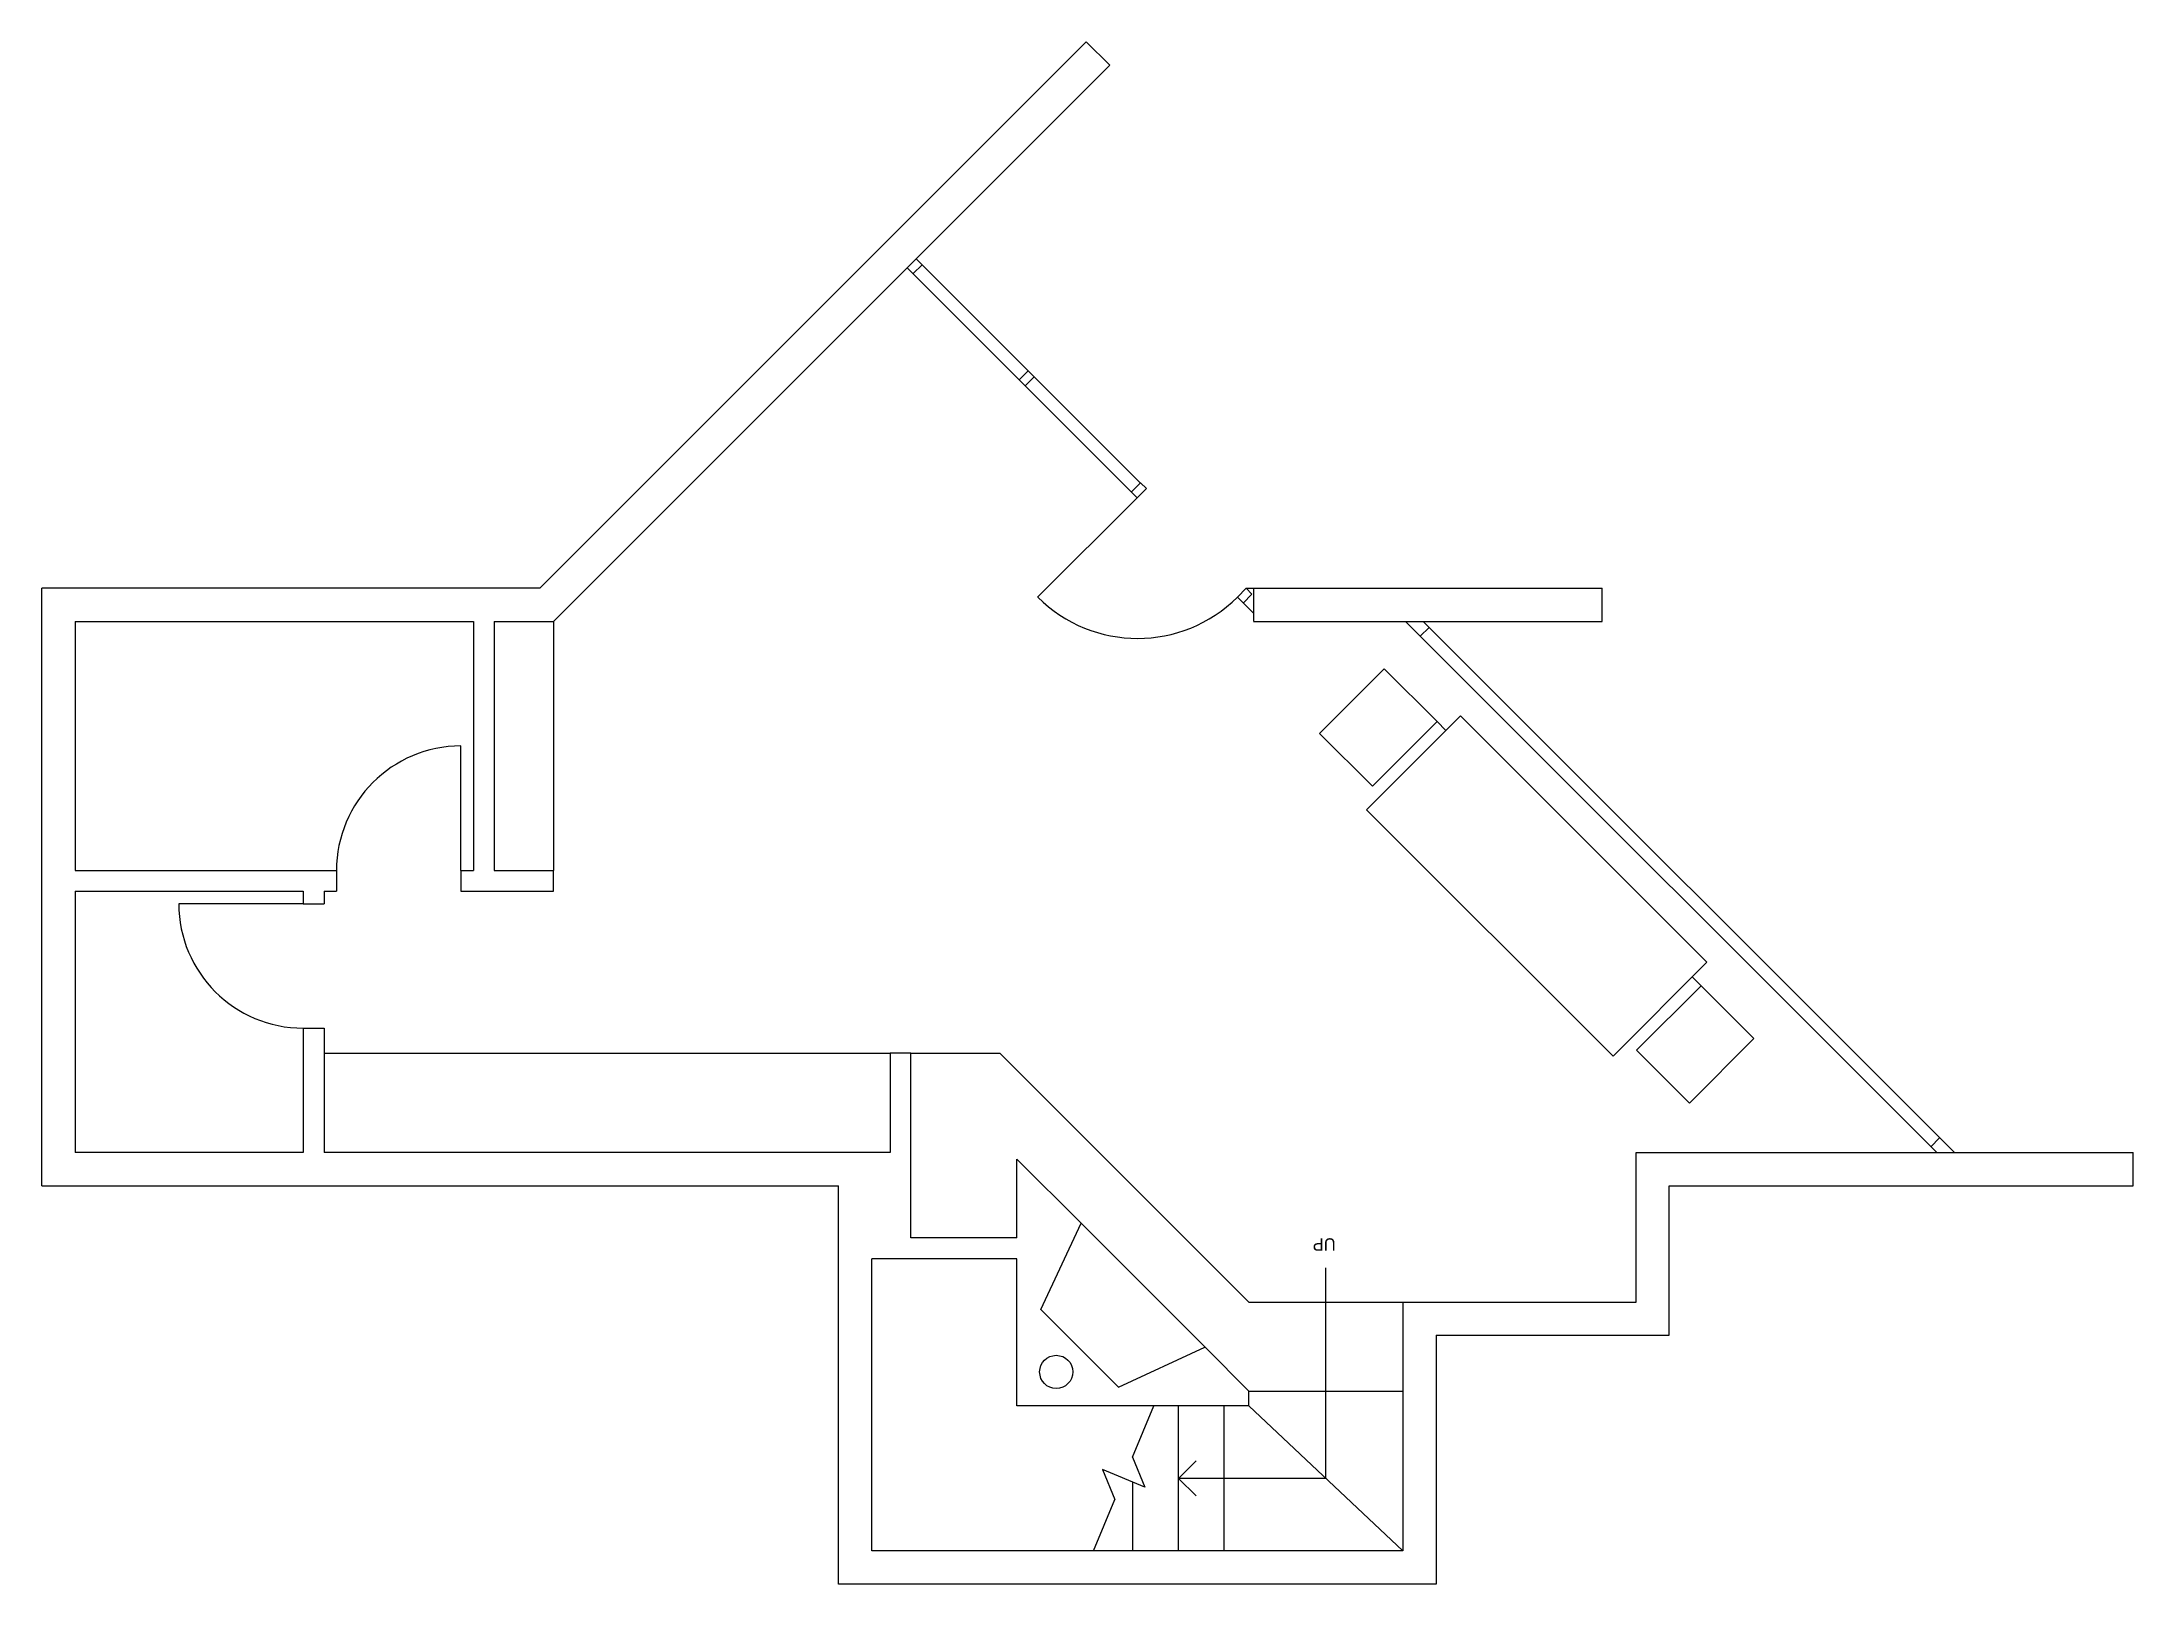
# Model space of a CAD drawing. Header units: inches. Extents: x -13164 to 6484, y 141 to 5293.
# Drawn here: x -8298 to -7794, y 1508 to 1879 of the extents above; entities that cross this region are included whole.
import ezdxf

# ---------------------------------------------------------------- set-up
doc = ezdxf.new("R2010")
doc.units = ezdxf.units.IN
doc.header["$LTSCALE"] = 0.2
doc.header["$MEASUREMENT"] = 0
for name, color, linetype in [('A-doors', 254, 'Continuous'), ('A-furniture', 33, 'Continuous'), ('A-glazing', 252, 'Continuous'), ('A-millwork', 252, 'Continuous'), ('A-stairs', 252, 'Continuous'), ('A-text', 254, 'Continuous'), ('A-walls', 7, 'Continuous')]:
    doc.layers.add(name, color=color, linetype=linetype)

msp = doc.modelspace()

# ---------------------------------------------------------------- texts
at = {"layer": 'A-text'}
msp.add_text('UP', height=3, rotation=180, dxfattribs=at).set_placement((-7985.83, 1591.03))

# ---------------------------------------------------------------- linework, layer by layer
at = {"layer": 'A-doors'}
for p, q in [((-8033.63, 1769.55), (-8057.68, 1745.51)), ((-8196.66, 1679.67), (-8196.66, 1709.67)), ((-8234.66, 1671.67), (-8264.66, 1671.67))]:
    msp.add_line(p, q, dxfattribs=at)
for centre, radius, start, end in [((-8033.59, 1769.59), 34, 225, 315), ((-8196.66, 1679.67), 30, 90, 180), ((-8234.66, 1671.67), 30, 180, 270)]:
    msp.add_arc(centre, radius, start, end, dxfattribs=at)
at = {"layer": 'A-furniture'}
msp.add_lwpolyline([(-7974.16, 1728.26), (-7989.72, 1712.71), (-7976.99, 1699.98), (-7961.43, 1715.54), (-7974.16, 1728.26), (-7961.43, 1715.54), (-7959.31, 1713.42), (-7955.78, 1716.95), (-7978.4, 1694.32), (-7919.01, 1634.93), (-7896.38, 1657.55), (-7955.78, 1716.95), (-7896.38, 1657.55), (-7899.92, 1654.02), (-7897.79, 1651.9), (-7913.35, 1636.34), (-7900.62, 1623.61), (-7885.07, 1639.17), (-7897.79, 1651.9)], dxfattribs=at)
at = {"layer": 'A-glazing'}
for p, q in [((-8033.69, 1769.49), (-8089.11, 1824.91)), ((-8089.07, 1824.95), (-8086.94, 1827.07)), ((-8087.65, 1823.54), (-8085.53, 1825.66)), ((-8032.89, 1773.01), (-8086.94, 1827.07)), ((-8085.53, 1825.66), (-8086.94, 1827.07)), ((-8062.11, 1797.91), (-8059.94, 1800.07)), ((-8060.69, 1796.49), (-8058.53, 1798.66)), ((-8035.01, 1771), (-8032.89, 1773.12)), ((-8033.59, 1769.59), (-8031.47, 1771.71)), ((-8031.47, 1771.71), (-8032.89, 1773.12)), ((-8009.55, 1745.55), (-8007.43, 1747.67)), ((-8009.55, 1745.55), (-8005.66, 1741.66)), ((-8008.14, 1744.13), (-8006.02, 1746.25)), ((-8007.43, 1747.67), (-8005.66, 1747.67)), ((-8006.02, 1746.25), (-8007.43, 1747.67)), ((-7969, 1739.67), (-7841, 1611.67)), ((-7964.76, 1739.67), (-7836.76, 1611.67)), ((-7963.35, 1738.25), (-7965.47, 1736.13)), ((-7842.42, 1613.08), (-7840.3, 1615.2))]:
    msp.add_line(p, q, dxfattribs=at)
at = {"layer": 'A-millwork'}
for p, q in [((-8174.35, 1739.67), (-8174.35, 1679.67)), ((-8229.66, 1635.67), (-8093.22, 1635.67))]:
    msp.add_line(p, q, dxfattribs=at)
at = {"layer": 'A-stairs'}
for p, q in [((-8088.22, 1635.67), (-8066.75, 1635.67)), ((-8006.75, 1575.67), (-8066.75, 1635.67)), ((-8006.75, 1575.67), (-7969.66, 1575.67)), ((-8006.75, 1554.2), (-7969.66, 1554.2)), ((-8034.85, 1538.25), (-8029.71, 1550.67)), ((-8023.71, 1515.67), (-8023.71, 1550.67)), ((-8012.71, 1515.67), (-8012.71, 1550.67)), ((-8034.85, 1538.25), (-8031.87, 1531.06)), ((-8042.04, 1535.27), (-8039.06, 1528.09)), ((-8031.87, 1531.06), (-8042.04, 1535.27)), ((-8034.71, 1515.67), (-8034.71, 1532.24)), ((-8044.2, 1515.67), (-8039.06, 1528.09))]:
    msp.add_line(p, q, dxfattribs=at)
at = {"layer": 'A-text'}
for p, q in [((-7988.21, 1533.17), (-7988.21, 1583.91)), ((-7969.66, 1515.67), (-8006.75, 1550.67)), ((-8023.71, 1533.17), (-8019.46, 1537.41)), ((-8023.71, 1533.17), (-8019.46, 1528.93)), ((-7988.21, 1533.17), (-8023.71, 1533.17))]:
    msp.add_line(p, q, dxfattribs=at)
at = {"layer": 'A-walls'}
for p, q in [((-8177.66, 1747.67), (-8045.95, 1879.38)), ((-8045.95, 1879.38), (-8040.3, 1873.72)), ((-8040.3, 1873.72), (-8174.35, 1739.67)), ((-8297.66, 1603.67), (-8297.66, 1747.67)), ((-8177.66, 1747.67), (-8297.66, 1747.67)), ((-8005.66, 1747.67), (-7921.66, 1747.67)), ((-8005.66, 1747.67), (-8005.66, 1739.78)), ((-7921.66, 1739.67), (-7921.66, 1747.67)), ((-8289.66, 1739.67), (-8193.66, 1739.67)), ((-8289.66, 1739.67), (-8289.66, 1679.67)), ((-8193.66, 1739.67), (-8193.66, 1679.67)), ((-8188.66, 1739.67), (-8174.35, 1739.67)), ((-8188.66, 1739.67), (-8188.66, 1679.67)), ((-8005.66, 1739.67), (-7921.66, 1739.67)), ((-8289.66, 1679.67), (-8226.66, 1679.67)), ((-8226.66, 1679.67), (-8226.66, 1674.67)), ((-8196.66, 1679.67), (-8196.66, 1674.67)), ((-8196.66, 1679.67), (-8193.66, 1679.67)), ((-8196.66, 1679.67), (-8193.66, 1679.67)), ((-8188.66, 1679.67), (-8174.35, 1679.67)), ((-8174.35, 1674.67), (-8174.35, 1679.67)), ((-8289.66, 1674.67), (-8289.66, 1611.67)), ((-8289.66, 1674.67), (-8234.66, 1674.67)), ((-8234.66, 1674.67), (-8234.66, 1671.67)), ((-8229.66, 1674.67), (-8229.66, 1671.67)), ((-8229.66, 1674.67), (-8226.66, 1674.67)), ((-8229.66, 1674.67), (-8226.66, 1674.67)), ((-8196.66, 1674.67), (-8174.35, 1674.67)), ((-8234.66, 1671.67), (-8229.66, 1671.67)), ((-8234.66, 1641.67), (-8234.66, 1611.67)), ((-8234.66, 1641.67), (-8229.66, 1641.67)), ((-8229.66, 1641.67), (-8229.66, 1611.67)), ((-8093.22, 1635.67), (-8093.22, 1611.67)), ((-8088.22, 1635.67), (-8093.22, 1635.67)), ((-8088.22, 1591.11), (-8088.22, 1635.67)), ((-8234.66, 1611.67), (-8289.66, 1611.67)), ((-8093.22, 1611.67), (-8229.66, 1611.67)), ((-8062.66, 1610.11), (-8047.19, 1594.64)), ((-8062.66, 1591.11), (-8062.66, 1610.11)), ((-7913.47, 1611.67), (-7793.66, 1611.67)), ((-7913.47, 1575.67), (-7913.47, 1611.67)), ((-7793.66, 1603.67), (-7793.66, 1611.67)), ((-8297.66, 1603.67), (-8105.66, 1603.67)), ((-8105.66, 1507.67), (-8105.66, 1603.67)), ((-7905.47, 1603.67), (-7793.66, 1603.67)), ((-7905.47, 1567.67), (-7905.47, 1603.67)), ((-8056.9, 1573.84), (-8047.19, 1594.64)), ((-8017.22, 1564.67), (-8047.19, 1594.64)), ((-8062.66, 1591.11), (-8088.22, 1591.11)), ((-8097.66, 1515.67), (-8097.66, 1586.11)), ((-8062.66, 1586.11), (-8097.66, 1586.11)), ((-8062.66, 1550.67), (-8062.66, 1586.11)), ((-8056.9, 1573.84), (-8038.16, 1555.11)), ((-7969.66, 1575.67), (-7969.66, 1515.67)), ((-7969.66, 1575.67), (-7913.47, 1575.67)), ((-7961.66, 1567.67), (-7961.66, 1507.67)), ((-7961.66, 1567.67), (-7905.47, 1567.67)), ((-8038.16, 1555.11), (-8017.36, 1564.81)), ((-8017.22, 1564.67), (-8006.75, 1554.2)), ((-8006.75, 1550.67), (-8006.75, 1554.2)), ((-8006.75, 1550.67), (-8062.66, 1550.67)), ((-7969.66, 1515.67), (-8097.66, 1515.67)), ((-7961.66, 1507.67), (-8105.66, 1507.67))]:
    msp.add_line(p, q, dxfattribs=at)
msp.add_circle((-8053.19, 1558.82), 4, dxfattribs=at)

msp.set_redraw_order([(e.dxf.handle, doc.entitydb.next_handle()) for e in msp.query("TEXT MTEXT ATTDEF DIMENSION ARC_DIMENSION")])  # texts and dimensions are drawn at this point

doc.saveas('drawing.dxf')
